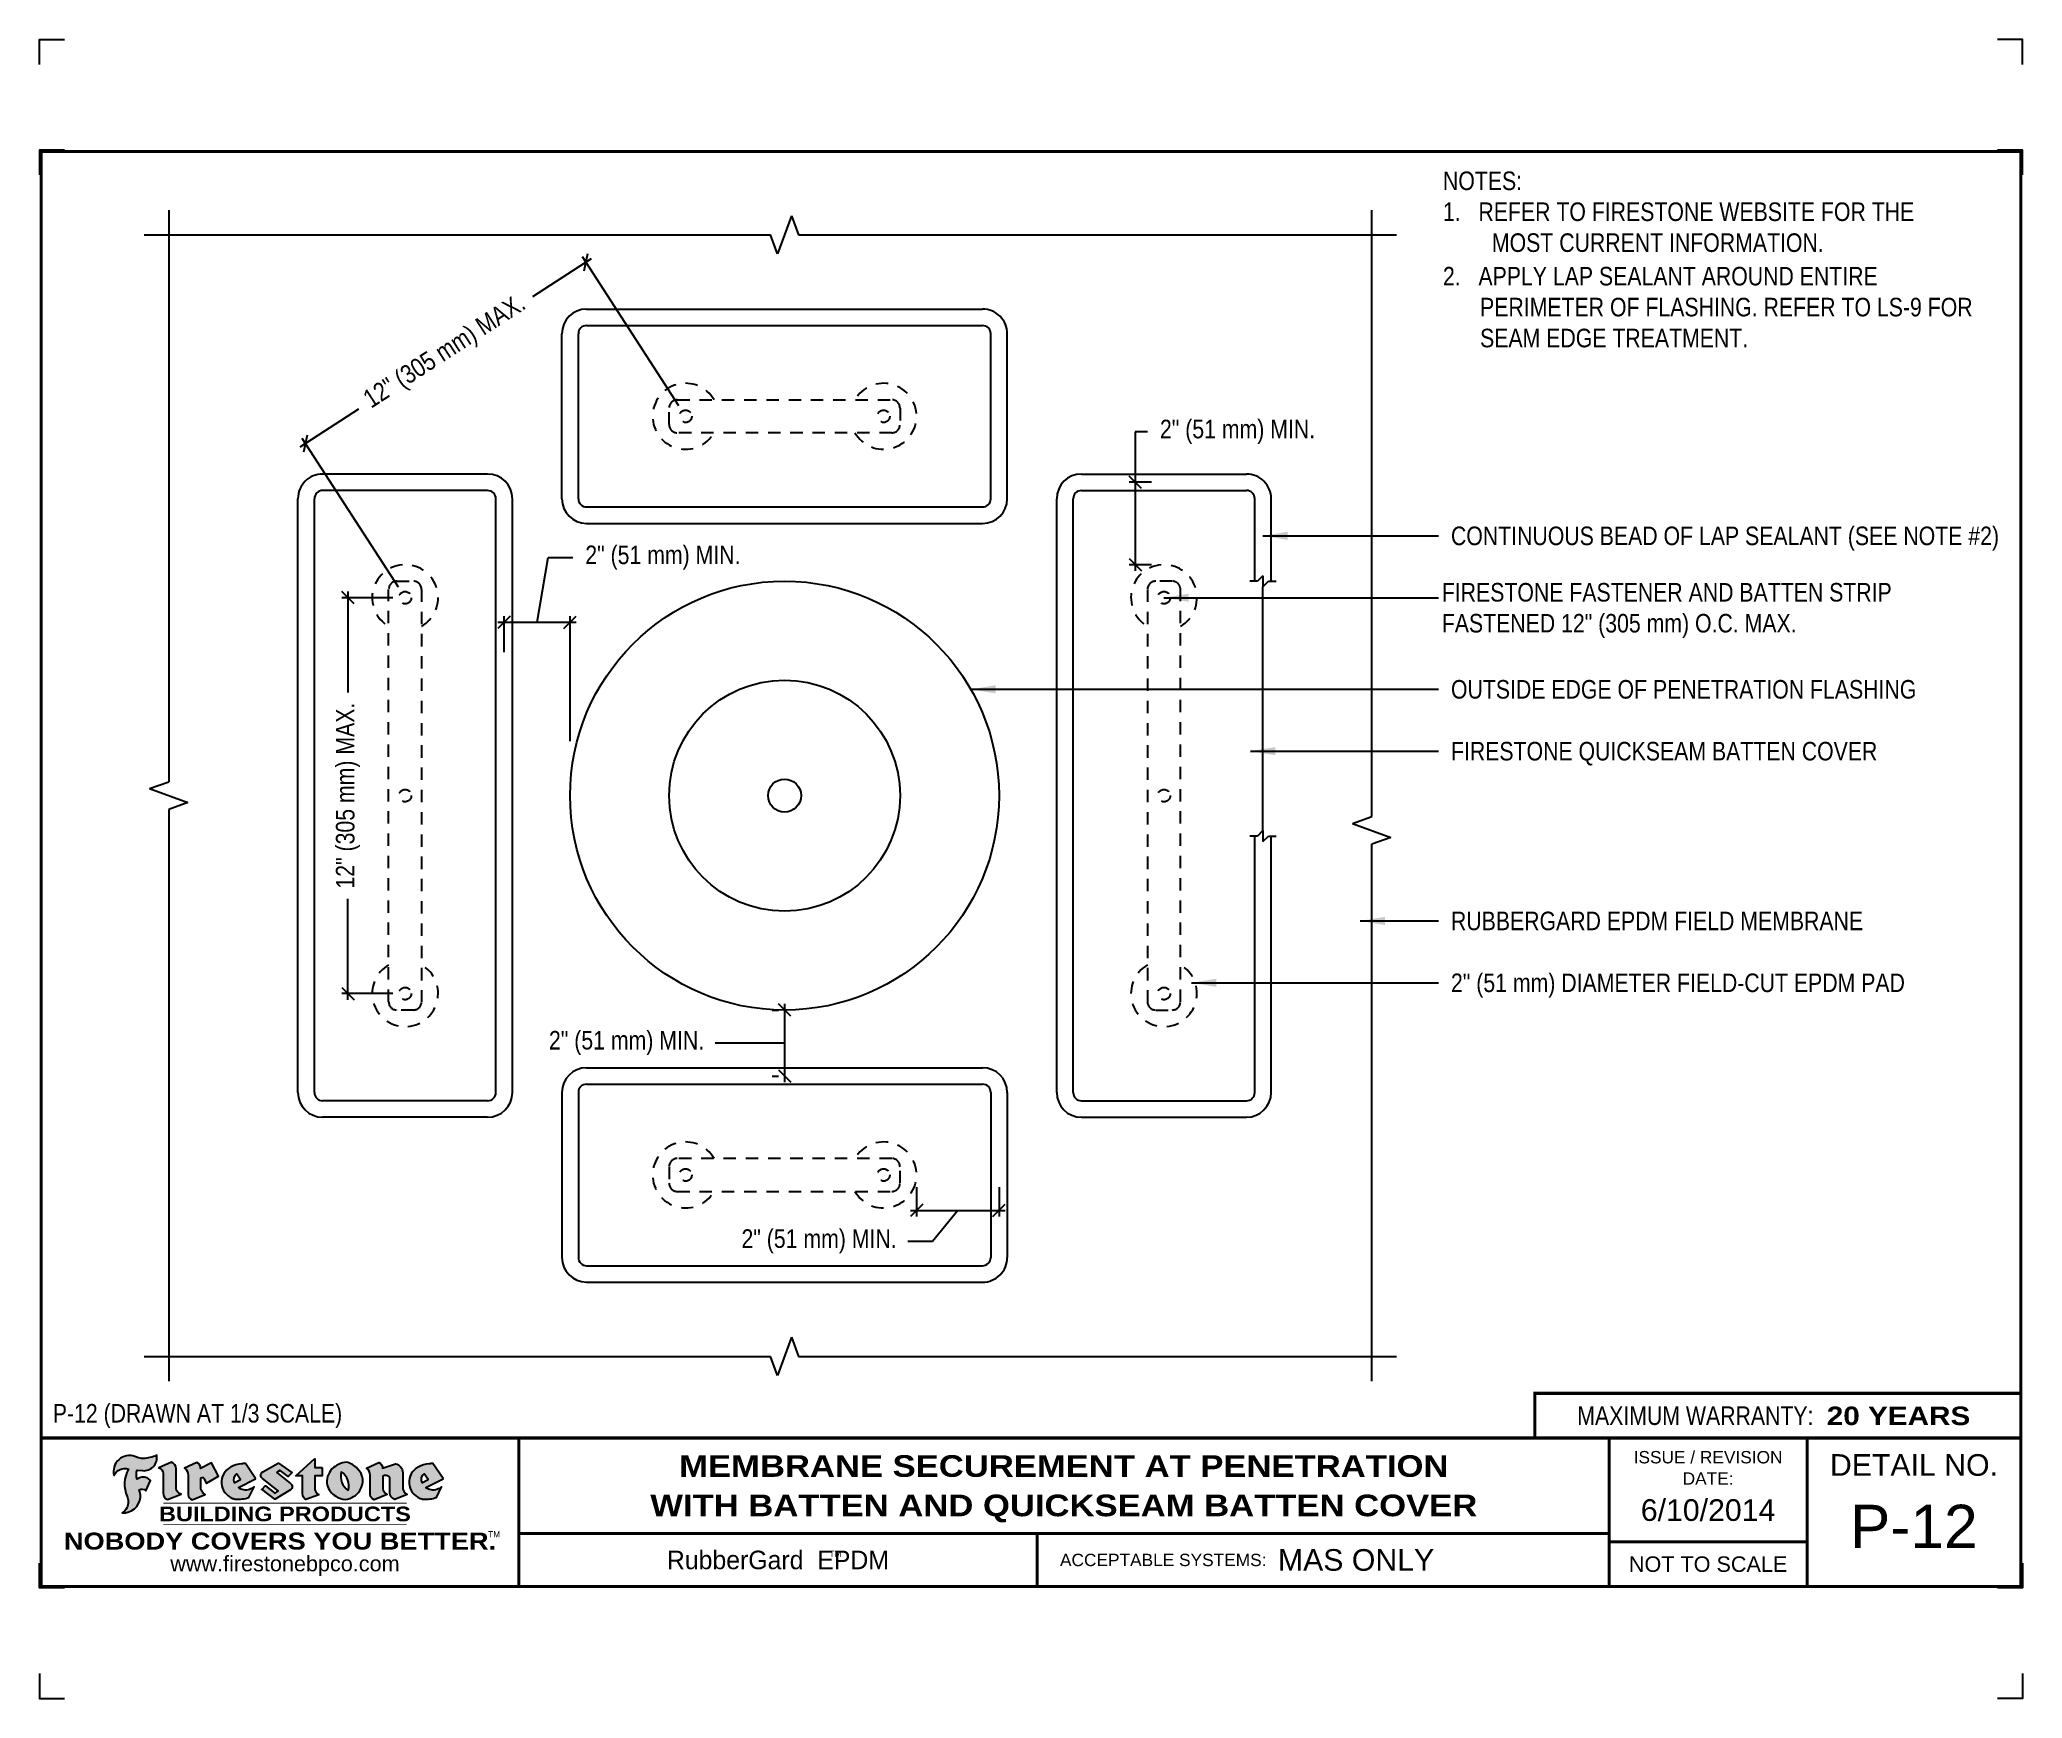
# Model space of a CAD drawing. Header units: inches. Extents: x 165.4 to 185.5, y -301 to -284.2.
import ezdxf
from ezdxf.enums import TextEntityAlignment as Align

# ---------------------------------------------------------------- set-up
doc = ezdxf.new("R2010")
doc.units = ezdxf.units.IN
doc.header["$MEASUREMENT"] = 0
doc.linetypes.add('HIDDEN2', pattern=[0.1875, 0.125, -0.0625])
doc.layers.get('0').update_dxf_attribs({"linetype": 'CONTINUOUS'})
doc.layers.get('DEFPOINTS').update_dxf_attribs({"linetype": 'CONTINUOUS'})
for name, color, linetype in [('FSBP-ACCESSORY-FIRESTONE', 7, 'CONTINUOUS'), ('FSBP-ANNO-NOTE', 7, 'CONTINUOUS'), ('FSBP-MEMBRANE', 7, 'CONTINUOUS'), ('FSBP-SEALANTS', 1, 'CONTINUOUS'), ('FSBP-TTLB', 7, 'CONTINUOUS'), ('FSBP-TTLB-BORDER', 7, 'CONTINUOUS'), ('FSBP-TTLB-TEXT', 7, 'CONTINUOUS')]:
    doc.layers.add(name, color=color, linetype=linetype)
doc.styles.add('FSBP_ARIAL', font='arial.ttf')
doc.styles.add('FSBP_ARIAL_BOLD', font='')
doc.styles.add('FSBP_ARIAL_NAR', font='ARIALN.TTF')
doc.styles.add('FSBP_BANKGOTHIC', font='bgothm.ttf')
doc.styles.get('FSBP_ARIAL_BOLD').set_extended_font_data('Arial Black')
doc.dimstyles.new('FSBP-DIM', dxfattribs={"dimtxt": 0.1875, "dimasz": 0.125, "dimexe": 0.0625, "dimexo": 0.125, "dimgap": 0.125, "dimtad": 0, "dimdec": 0, "dimzin": 1, "dimdsep": 46, "dimlunit": 4, "dimtxsty": 'FSBP_ARIAL_NAR', "dimblk": 'OBLIQUE', "dimcen": 0.09375, "dimdle": 0.0625, "dimclrd": 256, "dimclre": 256, "dimclrt": 256, "dimadec": 0, "dimazin": 0, "dimtfac": 1, "dimtdec": 0, "dimtmove": 1, "dimatfit": 3, "dimfxl": 1, "dimtolj": 1, "dimtzin": 0, "dimlwd": -1, "dimlwe": -1, "dimarcsym": 0})
doc.dimstyles.new('FSBP-LEADER', dxfattribs={"dimtxt": 0.1875, "dimasz": 0.25, "dimexe": 0.0625, "dimexo": 0.125, "dimgap": 0.125, "dimtad": 0, "dimtih": 1, "dimtoh": 1, "dimdec": 4, "dimzin": 0, "dimdsep": 46, "dimlunit": 4, "dimtxsty": 'FSBP_ARIAL_NAR', "dimcen": 0.09375, "dimclrd": 256, "dimclre": 256, "dimclrt": 256, "dimadec": 0, "dimazin": 0, "dimtfac": 1, "dimtdec": 4, "dimtofl": 0, "dimtmove": 0, "dimatfit": 3, "dimfxl": 1, "dimtolj": 1, "dimtzin": 0, "dimlwd": -1, "dimlwe": -1, "dimarcsym": 0})

msp = doc.modelspace()

# ---------------------------------------------------------------- texts
at = {"layer": 'DEFPOINTS', "style": 'FSBP_ARIAL_NAR'}
msp.add_text('P-12 (DRAWN AT 1/3 SCALE)', height=0.1875, dxfattribs=at).set_placement((165.5798584845297, -298.1186479427976), align=Align.MIDDLE_LEFT)
at = {"layer": 'FSBP-ANNO-NOTE', "style": 'FSBP_ARIAL_NAR'}
for s, p in [('CONTINUOUS BEAD OF LAP SEALANT (SEE NOTE #2)', (179.7056776782478, -289.2521483479585)), ('OUTSIDE EDGE OF PENETRATION FLASHING', (179.7056776782478, -290.8029295979585)), ('FIRESTONE QUICKSEAM BATTEN COVER', (179.7056776782478, -291.4279295979585)), ('RUBBERGARD EPDM FIELD MEMBRANE', (179.7056776782476, -293.1435145094491)), ('2" (51 mm) DIAMETER FIELD-CUT EPDM PAD', (179.7056776782476, -293.7685145094491))]:
    msp.add_text(s, height=0.1875, dxfattribs=at).set_placement(p, align=Align.MIDDLE_LEFT)
at = {"layer": 'FSBP-ANNO-NOTE', "char_height": 0.1875, "attachment_point": 1, "style": 'FSBP_ARIAL_NAR'}
for s, width, heights, insert in [('\\pi-0.375,l0.375,t0.1875,0.375;NOTES:\\P1.   REFER TO FIRESTONE WEBSITE FOR THE                MOST CURRENT INFORMATION.\\P{\\H0.083333x;\\P\\pt0.375;}2.   APPLY LAP SEALANT AROUND ENTIRE PERIMETER OF FLASHING. REFER TO LS-9 FOR SEAM EDGE TREATMENT.', 5.550018479294522, [2.298954856474667], (179.6247744590983, -285.5703743588565)), ('\\pt0.375;FIRESTONE FASTENER AND BATTEN STRIP FASTENED 12" (305 mm) O.C. MAX.', 4.568937324260332, [0.6283487030268606], (179.6130246496796, -289.7286036475416))]:
    msp.add_mtext_dynamic_manual_height_columns(s, width=width, gutter_width=23.08110225731588, heights=heights, dxfattribs=dict(at, insert=insert))

# ---------------------------------------------------------------- blocks, each defined once
blk = doc.blocks.new('TTLB-EPDM_2')
at = {"layer": 'FSBP-TTLB-TEXT'}
h = blk.add_hatch(color=1, dxfattribs=at)
edge = h.paths.add_edge_path()
edge.add_arc((1.037309769669573, -0.1982514792917306), 0.1319107607348553, 264.0410451462098, 370.3106169565175)
edge.add_arc((1.027551646585694, 0.1214293576525799), 0.3273056962876235, 270.05058356628535, 295.23459397187514, ccw=False)
edge.add_arc((1.022801957313345, -0.06680179986895154), 0.1391656561713503, 249.3281275763668, 272.0749124149863, ccw=False)
edge.add_line((0.9736743133014443, -0.1970076156048179), (0.9474927838574558, -0.1852745150568325))
edge.add_arc((0.8939498971398288, -0.3394262635682071), 0.1631857907024099, 70.84590087378872, 194.3325259843273)
edge.add_arc((0.8444260109029493, -0.4259936440910768), 0.1179914261095279, 70.96950098067128, 156.9641407594482, ccw=False)
edge.add_arc((1.153141409296894, -0.4684497516079468), 0.3110405457095052, 150.3231137483159, 203.2084295854517)
edge.add_arc((0.7562495500622943, -0.6412608153899899), 0.1218587156617311, 0.8849157075190988, 24.34668939894999, ccw=False)
edge.add_arc((0.7493781665697374, -0.6475258110744375), 0.1289731377238325, -58.36655102076742, 3.6216782311386737, ccw=False)
edge.add_arc((0.8256699029544474, -0.5792158350996106), 0.1783301886510354, 267.2205474105585, 354.1381621173521)
edge.add_arc((0.7903121048625305, -0.6011409294291745), 0.212787892960859, 0.9996158580669322, 21.00503380861244)
edge.add_arc((1.01880712263941, -0.5666691048185161), 0.05136395668415847, 40.82117713173261, 125.52727787225791, ccw=False)
edge.add_line((1.057676976260041, -0.5330924682126437), (1.102776947655911, -0.4308018311949837))
edge.add_arc((1.040858222524664, -0.4699705673995949), 0.07326744446031509, 32.31675181867256, 66.31481236598174)
edge.add_arc((1.032262518825329, -0.5063316993097662), 0.1102246948011782, 69.8179132332389, 125.254734720681)
edge.add_arc((1.127708877207287, -0.368959353531244), 0.1659710644737306, 164.1569669952081, 196.5811013160487, ccw=False)
edge.add_line((0.9680425188342383, -0.3236487780942383), (1.023615334387159, -0.3294494641845773))
h = blk.add_hatch(color=1, dxfattribs=at)
edge = h.paths.add_edge_path()
edge.add_line((1.275239419159561, -0.6223407783464694), (1.415345367376062, -0.5660418822574371))
edge.add_arc((1.421019305783958, -0.5090099247487757), 0.05731350411836949, 181.9717871001989, 264.31851000495806, ccw=False)
edge.add_line((1.363739737527226, -0.5109819325197265), (1.363412352251203, -0.3102363679013962))
edge.add_arc((1.294263659668751, -0.3103491388303989), 0.06914878453844908, 0.0934405599591014, 72.42834396969012)
edge.add_line((1.315139561173908, -0.2444268274366692), (1.186839444240604, -0.3024209471341379))
edge.add_arc((1.175246268095289, -0.3585110609420917), 0.05727567197445628, -0.017399788185912257, 78.322067691347, ccw=False)
edge.add_line((1.232521937428658, -0.3585284546236807), (1.232574268422297, -0.555126496687123))
edge.add_arc((1.305699496415486, -0.5558575689677219), 0.07312888236350451, 179.4272023230205, 245.3845503102953)
h = blk.add_hatch(color=1, dxfattribs=at)
edge = h.paths.add_edge_path()
edge.add_line((1.792026821926584, -0.3839679064720229), (1.722158956877934, -0.2518542302253621))
edge.add_arc((1.720119655279638, -0.2529327078887852), 0.002306916790721817, 27.87197133405656, 117.3766794470751)
edge.add_line((1.719058846382097, -0.250884159729182), (1.610638460368705, -0.3070279753467702))
edge.add_arc((1.547088841662962, -0.3061026658494403), 0.06355635479880145, 359.165808011073, 425.8793658831422)
edge.add_line((1.573061729235633, -0.2480956029480268), (1.446879247402876, -0.3051325108639702))
edge.add_arc((1.407812067100189, -0.370357133046621), 0.07602957263902092, -3.441403975725109, 59.07992244284969, ccw=False)
edge.add_line((1.483704536400296, -0.3749210150788969), (1.483704536400296, -0.5723838140635706))
edge.add_arc((1.54053746518044, -0.568254406115083), 0.05698275005415228, 184.1557352478595, 255.3066498366543)
edge.add_line((1.526084036778343, -0.6233736605654059), (1.657291340682093, -0.570650514527486))
edge.add_arc((1.688298576827198, -0.5021390388423987), 0.0752015358480571, 207.5160880841914, 245.649226723163, ccw=False)
edge.add_arc((1.721050197024907, -0.4914488168456328), 0.1093332836229113, 179.4823365255141, 204.5537900001094, ccw=False)
edge.add_line((1.611721375809452, -0.4904610114968335), (1.611721375809452, -0.4126404716788983))
edge.add_arc((1.628589765097195, -0.414159299036043), 0.01693662875851176, 28.356188110622725, 174.8549701683585, ccw=False)
edge.add_arc((1.627340435522395, -0.4197189881350504), 0.02111886817708033, 22.216893572439517, 40.10213956426492, ccw=False)
edge.add_line((1.646891420738257, -0.4117336534413738), (1.666638796144639, -0.4549750258192233))
edge.add_arc((1.668737246926742, -0.4540167099035481), 0.002306916790685496, 204.545128184284, 299.6323508190091)
edge.add_line((1.669877862091766, -0.4560219186518992), (1.791128135493295, -0.3870515928837648))
edge.add_line((1.791128135493295, -0.3870515928837648), (1.792026821926584, -0.3839679064720229))
h = blk.add_hatch(color=1, dxfattribs=at)
h.paths.add_polyline_path([(2.063388732080512, -0.2583237030618903, 0.02524281661523788), (2.025024361750752, -0.2610532129309178, 0.1213611957758757), (1.901773912052249, -0.3008158885520373, 0.6151668103976068), (1.93274136141747, -0.6099060679591872, 0.05306812109568645), (1.967936229862175, -0.617865745600497, 0.1150932231766138), (2.099126721549737, -0.5994933789882708), (2.151195569562105, -0.4944891916583316, -0.08755405562188731), (2.104230609512001, -0.5187113292177372, -0.265591761123442), (1.992692314386659, -0.5010701623316862), (2.165347897647223, -0.4141184325909109, 0.4518949533370738), (2.166222728871162, -0.4107679608846269)])
h.paths.add_polyline_path([(2.014217313945437, -0.4188965037300676), (1.951113654018855, -0.4515330109460507, -0.3720533890450154), (1.973177450672722, -0.3607130665457561)], flags=16)
h = blk.add_hatch(color=1, dxfattribs=at)
edge = h.paths.add_edge_path()
edge.add_arc((2.260407392426802, -0.3775796671688782), 0.04152450223225729, 123.20805433950699, 232.2027298779723, ccw=False)
edge.add_line((2.237665217914071, -0.3428366421988329), (2.393535971665983, -0.2540943745380986))
edge.add_arc((2.394677353533142, -0.2560991469722482), 0.002306916790741334, 55.64644466176611, 119.65426054492559, ccw=False)
edge.add_line((2.395979141996861, -0.2541946229174954), (2.531809646140459, -0.3470380726374032))
edge.add_arc((2.530468902927946, -0.3489153772789875), 0.002306916790700397, -42.731101238422525, 54.4661353739603, ccw=False)
edge.add_line((2.532163440279987, -0.3504807552658491), (2.498457913851155, -0.3869673252714421))
edge.add_arc((2.496763376499139, -0.3854019472845934), 0.002306916790672934, 233.7527076894875, 317.26889876138785, ccw=False)
edge.add_line((2.495399362263356, -0.38726241234572), (2.413849913492982, -0.3274738082119626))
edge.add_arc((2.412485899257181, -0.3293342732731342), 0.002306916790720064, 53.75270768979358, 124.4135619297835)
edge.add_line((2.41118211687575, -0.3274311136421062), (2.382933981293377, -0.346782838468144))
edge.add_arc((2.38423776367478, -0.3486859980991606), 0.002306916790694898, 124.4135619293799, 231.8459020253626)
edge.add_line((2.382812599816248, -0.3505000469010184), (2.519899969301207, -0.4581994452042721))
edge.add_arc((2.494247019847682, -0.4908523236374461), 0.04152450223225742, -55.21225898295222, 51.84590202520428, ccw=False)
edge.add_line((2.517938320565804, -0.5249552055672808), (2.364434947484597, -0.6179520922513717))
edge.add_arc((2.36323960192349, -0.6159790200102006), 0.002306916790726996, 233.2955624372927, 301.20872157023314, ccw=False)
edge.add_line((2.361860787187538, -0.6178285429225383), (2.231266621301074, -0.5204709167214361))
edge.add_arc((2.232647938930649, -0.5186232623475259), 0.002306916790697672, 135.5134179846393, 233.21798691998708, ccw=False)
edge.add_line((2.231002150870836, -0.5170067083764565), (2.262839375599356, -0.4845937328397696))
edge.add_arc((2.264485163659225, -0.4862102868108537), 0.002306916790748497, 53.0352839999411, 135.513417985369, ccw=False)
edge.add_line((2.265872365996302, -0.4843670465239001), (2.361834678328762, -0.5565872257804898))
edge.add_arc((2.363221880665761, -0.5547439854936304), 0.002306916790627066, 233.0352840000685, 302.2362632414394)
edge.add_line((2.36445241715569, -0.5566953042850713), (2.39428499383348, -0.5378823484768844))
edge.add_arc((2.393054457343549, -0.5359310296853765), 0.002306916790685166, 302.2362632406177, 412.2027298768422)
edge.add_line((2.394468296066179, -0.5341081404551886), (2.234958295420142, -0.4103916733127022))
h = blk.add_hatch(color=1, dxfattribs=at)
edge = h.paths.add_edge_path()
edge.add_line((2.763460561272041, -0.2072496393923444), (2.763460561272041, -0.2969520779963801))
edge.add_arc((2.765767478062699, -0.2969520779963943), 0.00230691679065842, 179.9999999996471, 269.9999999996471)
edge.add_line((2.765767478062685, -0.2992589947870528), (2.835417693520355, -0.2992589947870528))
edge.add_arc((2.835417693520355, -0.3015659115777538), 0.002306916790701052, 0, 90, ccw=False)
edge.add_line((2.837724610311056, -0.3015659115777538), (2.837724610311056, -0.3790761307453892))
edge.add_arc((2.83541769352037, -0.3790761307453749), 0.002306916790686842, 269.99999999964706, 359.99999999964706, ccw=False)
edge.add_line((2.835417693520355, -0.3813830475360618), (2.765767478062685, -0.3813830475360618))
edge.add_arc((2.765767478062699, -0.3836899643267202), 0.00230691679065842, 90.00000000035294, 180.0000000003529)
edge.add_line((2.763460561272041, -0.3836899643267344), (2.763460561272041, -0.5033995910642801))
edge.add_arc((2.836735953378943, -0.5071368822038516), 0.07337063740681413, 177.0802527808789, 245.3249543133826)
edge.add_line((2.806105814540615, -0.5738080530967267), (2.674529557384915, -0.6226036013049594))
edge.add_arc((2.708610405062069, -0.564298408791804), 0.06753517344606039, 177.0345319916277, 239.6926428024901, ccw=False)
edge.add_line((2.641165668230087, -0.560804539009709), (2.641165668230087, -0.3836899643267344))
edge.add_arc((2.638858751439429, -0.3836899643267202), 0.00230691679065842, 359.9999999996471, 449.999999999647)
edge.add_line((2.638858751439443, -0.3813830475360618), (2.572857950769389, -0.3813830475360618))
edge.add_line((2.572857950769389, -0.3813830475360618), (2.763460561272041, -0.2072496393923444))
h = blk.add_hatch(color=1, dxfattribs=at)
edge = h.paths.add_edge_path(flags=16)
edge.add_arc((2.940363509127394, -0.4847985213681437), 0.1684614578629418, 344.5558804047865, 417.0140046669545)
edge.add_arc((3.194458079644619, -0.3883534532477785), 0.1684614578629414, 164.5558804047864, 237.0140046669546)
edge = h.paths.add_edge_path()
edge.add_arc((3.069375116502199, -0.4399344555144872), 0.1828726885096673, 136.0914512150047, 191.213418978326)
edge.add_arc((3.064939550433406, -0.4318234379590333), 0.1803148804748503, 194.0167254156723, 240.6663730831859)
edge.add_arc((3.098047041778981, -0.3845058757092554), 0.2378525180183701, 239.2975390661776, 264.2889872773176)
edge.add_arc((3.04884478212623, -0.4190232383793012), 0.203760689247156, 277.1986764832036, 326.503572961274)
edge.add_arc((3.077739326803546, -0.4341046616465112), 0.171374865791709, 325.3768876809902, 406.3828327799087)
edge.add_arc((3.011839488065919, -0.4896144380417797), 0.2571945645850002, 44.28462553519766, 73.82901434867304)
edge.add_arc((3.117152499586992, -0.4983433120546693), 0.2579560664039132, 97.50292863483666, 134.1039137579027)
h = blk.add_hatch(color=1, dxfattribs=at)
edge = h.paths.add_edge_path()
edge.add_line((3.322690228557462, -0.5721896537377091), (3.322690228557462, -0.3749210150788969))
edge.add_arc((3.246797759257384, -0.3703571330465745), 0.076029572638996, 356.5585960242387, 419.0799224428129)
edge.add_line((3.285864939560099, -0.3051325108639702), (3.412047421392799, -0.2480956029480268))
edge.add_arc((3.386074533820159, -0.3061026658494941), 0.06355635479883807, 0.3962622833877276, 65.87936588318718, ccw=False)
edge.add_line((3.449629368605429, -0.3056631084210863), (3.580526418688805, -0.2593848434574539))
edge.add_arc((3.555744121700958, -0.3530904070730321), 0.09692726601172152, 2.366977007666776, 75.18615851992018, ccw=False)
edge.add_line((3.652588689330287, -0.3490873311063041), (3.652588689330287, -0.4883770011386872))
edge.add_arc((3.761877549389556, -0.4914934052703811), 0.1093332836229047, 178.3666365323574, 204.5537900000422)
edge.add_arc((3.729125929191727, -0.5021836272670953), 0.07520153584796169, 207.5160880841711, 245.2240541443093)
edge.add_line((3.697611150971852, -0.5704631245385627), (3.572585913552643, -0.6207021253773775))
edge.add_arc((3.59534718600759, -0.5526356419907701), 0.07177131519198746, 180.3328587115751, 251.51018566665869, ccw=False)
edge.add_line((3.523577081955409, -0.5530525936986663), (3.523577081955409, -0.4153032515383615))
edge.add_arc((3.486319529276879, -0.4148773504126441), 0.0372599868942854, 359.3450650296066, 449.0500281941028)
edge.add_arc((3.482769874121713, -0.4419622099033496), 0.06447454900600783, 86.29402372314017, 119.8211331593848)
edge.add_line((3.450707067966732, -0.3860252459975726), (3.450707067966732, -0.4904610114968335))
edge.add_arc((3.560035889182251, -0.491448816845647), 0.1093332836229751, 179.4823365255069, 204.5537900001023)
edge.add_arc((3.527284268984408, -0.5021390388424952), 0.07520153584796385, 207.5160880841699, 245.6492267231416)
edge.add_line((3.496277032839316, -0.570650514527486), (3.365069728935509, -0.6233736605654059))
edge.add_arc((3.37950248606194, -0.5682868177318081), 0.05694615642555727, 183.9298782390169, 255.318496325343, ccw=False)
h = blk.add_hatch(color=1, dxfattribs=at)
h.paths.add_polyline_path([(3.957695472291277, -0.2583237030618903, 0.02524281661523822), (3.919331101961575, -0.2610532129309178, 0.1085638477195505), (3.807890832595604, -0.2939221658134414, 0.6425897848490651), (3.827048101628293, -0.6099060679591872, 0.05306812109569052), (3.862242970072884, -0.617865745600497, 0.1150932231766133), (3.993433461760503, -0.5994933789882708), (4.045502309772871, -0.4944891916583316, -0.08755405562189084), (3.998537349722767, -0.5187113292177372, -0.2655917611234366), (3.886999054597368, -0.5010701623316862), (4.059654637857989, -0.4141184325909109, 0.4518949533370731), (4.060529469081928, -0.4107679608846269)])
h.paths.add_polyline_path([(3.90852405415626, -0.4188965037300676), (3.845420394229677, -0.4515330109460507, -0.3720533890450147), (3.867484190883488, -0.3607130665457561)], flags=16)
at = {"layer": 'DEFPOINTS', "linetype": 'Continuous', "ltscale": 1.75}
for points in [[(-0.015625, 13.88083333333333), (-0.015625, 14.13083333333333), (0.234375, 14.13083333333333)], [(20.01562500000003, 13.88083333333333), (20.01562500000003, 14.13083333333333), (19.76562500000003, 14.13083333333333)], [(-0.015625, -2.380833333333342), (-0.015625, -2.630833333333342), (0.234375, -2.630833333333342)], [(20.01562500000003, -2.380833333333342), (20.01562500000003, -2.630833333333342), (19.76562500000003, -2.630833333333342)]]:
    blk.add_lwpolyline(points, dxfattribs=at)
at = {"layer": 'DEFPOINTS', "color": 1}
for points in [[(0.234375, 13.015625), (-0.015625, 13.015625), (-0.015625, 12.765625)], [(20.015625, 12.765625), (20.015625, 13.015625), (19.765625, 13.015625)], [(0.234375, -1.515625), (-0.015625, -1.515625), (-0.015625, -1.265625)], [(20.015625, -1.265625), (20.015625, -1.515625), (19.765625, -1.515625)]]:
    blk.add_lwpolyline(points, dxfattribs=at)
at = {"layer": 'FSBP-TTLB', "const_width": 0.03125}
blk.add_lwpolyline([(15.09028770518938, 0), (20, 0), (20, 0.4512598240669945), (15.09028770518938, 0.4512598240669945)], close=True, dxfattribs=at)
for points in [[(0, 0), (0, -1.5), (20, -1.5), (20, 0), (0, 0)], [(4.825208527206769, 0), (4.825208527206769, -0.9643749050531198)], [(15.84028770518938, 0), (15.84028770518938, -0.9643749050531198)], [(17.84110496735593, 0), (17.84110496735593, -1.5)], [(20, 0), (20, -1.5)], [(4.825208527206769, -0.9643749050531198), (15.84028770518938, -0.9643749050531198)], [(4.825208527206769, -0.9643749050531198), (4.825208527206769, -1.5)], [(15.84028770518938, -0.9643749050531198), (15.84028770518938, -1.5)], [(15.84028770518938, -1.048740175933006), (17.84110496735593, -1.048740175933006)]]:
    blk.add_lwpolyline(points, dxfattribs=at)
at = {"layer": 'FSBP-TTLB-BORDER', "const_width": 0.03125}
blk.add_lwpolyline([(20, 0), (20, 13), (0, 13), (0, 0)], dxfattribs=at)
at = {"layer": 'FSBP-TTLB-TEXT', "color": 1}
blk.add_line((0.7358432058323388, -0.379822754145593), (0.7358432058323388, -0.379822754145593), dxfattribs=at)
for points in [[(1.023615323725323, -0.3294494630716969, 0.5000510906601082), (1.167090420776901, -0.1746414942047778, -0.1103304102359608), (1.027840608309816, -0.2058762110801382, -0.09957876667165425), (0.9736743133014443, -0.1970076156048179), (0.9474927838574558, -0.1852745150568325, 0.5978159689075124), (0.7358432058323388, -0.379822754145593, -0.3938834584182213), (0.8828996422548698, -0.3144510229727047, 0.2349406564350952), (0.86727108227484, -0.5910237178633082, -0.1027304183841549), (0.8780937320133262, -0.6393788197974146, -0.2772692352614086), (0.8170223912655956, -0.7573362346216896, 0.3985429150902959), (1.003067614090241, -0.5974286950643517, 0.0875124847930418), (0.9889600163401155, -0.5248671157293501, -0.3874031597924062), (1.057676976260041, -0.5330924682126437), (1.102776947655911, -0.4308018311949837, 0.1494423498871741), (1.07029056398062, -0.4028746979725923, 0.2467195073738216), (0.9686394281704906, -0.4163228904100862, -0.1424285161541127), (0.9680425188342383, -0.3236487780942383), (1.023615334387159, -0.3294494641845773)], [(2.166222728871162, -0.4107679608846269), (2.063388732080512, -0.2583237030618903, 0.02524281661523788), (2.025024361750752, -0.2610532129309178, 0.1085638477195265), (1.913584092384895, -0.2939221658134414, 0.6425897848491228), (1.93274136141747, -0.6099060679591872, 0.05306812109568648), (1.967936229862175, -0.617865745600497, 0.1150932231766137), (2.099126721549737, -0.5994933789882708), (2.151195569562105, -0.4944891916583316, -0.0875540556218873), (2.104230609512001, -0.5187113292177372, -0.2655917611234418), (1.992692314386659, -0.5010701623316862), (2.165347897647223, -0.4141184325909109)], [(2.763460561272041, -0.2072496393923444), (2.763460561272041, -0.2969520779963801, 0.4142135623730958), (2.765767478062685, -0.2992589947870528), (2.835417693520355, -0.2992589947870528, -0.414213562373095), (2.837724610311056, -0.3015659115777538), (2.837724610311056, -0.3790761307453892, -0.4142135623730938), (2.835417693520355, -0.3813830475360618), (2.765767478062685, -0.3813830475360618, 0.4142135623730958), (2.763460561272041, -0.3836899643267344), (2.763460561272041, -0.5033995910642801, 0.3068985753588853), (2.806105814540615, -0.5738080530967267), (2.674529557384915, -0.6226036013049594, -0.2804194150632976), (2.641165668230087, -0.560804539009709), (2.641165668230087, -0.3836899643267344, 0.414213562373095), (2.638858751439443, -0.3813830475360618), (2.572857950769389, -0.3813830475360618), (2.763460561272041, -0.2072496393923444)], [(4.060529469081928, -0.4107679608846269), (3.957695472291277, -0.2583237030618903, 0.02524281661523788), (3.919331101961575, -0.2610532129309178, 0.1085638477195265), (3.807890832595604, -0.2939221658134414, 0.6425897848491228), (3.827048101628293, -0.6099060679591872, 0.05306812109568648), (3.862242970072884, -0.617865745600497, 0.1150932231766137), (3.993433461760503, -0.5994933789882708), (4.045502309772871, -0.4944891916583316, -0.0875540556218873), (3.998537349722767, -0.5187113292177372, -0.2655917611234418), (3.886999054597368, -0.5010701623316862), (4.059654637857989, -0.4141184325909109)], [(4.059654637857989, -0.4141184325909109, 0.4518949533370731), (4.060529469081928, -0.4107679608846269, 0.4518949533370731)]]:
    blk.add_lwpolyline(points, format="xyb", dxfattribs=at)
for points in [[(1.275239419159561, -0.6223407783464694), (1.415345367376062, -0.5660418822574371, -0.3756100036733062), (1.363739737527226, -0.5109819325197265), (1.363412352251203, -0.3102363679013962, 0.3265360292958048), (1.315139561173908, -0.2444268274366692), (1.186839444240604, -0.3024209471341379, -0.3557863980845349), (1.232521937428658, -0.3585284546236807), (1.232574268422297, -0.555126496687123, 0.2960110723418457)], [(1.792026821926584, -0.3839679064720229), (1.722158956877934, -0.2518542302253621, 0.4116839150163434), (1.719058846382097, -0.250884159729182), (1.610638460368705, -0.3070279753467702, 0.2996033003794034), (1.573061729235633, -0.2480956029480268), (1.446879247402876, -0.3051325108639702, -0.2797757560995365), (1.483704536400296, -0.3749210150788969), (1.483704536400296, -0.5723838140635706, 0.320828638474519), (1.526084036778343, -0.6233736605654059), (1.657291340682093, -0.570650514527486, -0.1679398621276611), (1.621603752698661, -0.5368819723450571, -0.1098333365370753), (1.611721375809452, -0.4904610114968335), (1.611721375809452, -0.4126404716788983, -0.743334502655012), (1.64349420176768, -0.4061152228778298, -0.07819791644735608), (1.646891420738257, -0.4117336534413738), (1.666638796144639, -0.4549750258192233, 0.4404648714563479), (1.669877862091766, -0.4560219186518992), (1.791128135493295, -0.3870515928837648)], [(1.951113654018855, -0.4515330109460507), (2.014217313945437, -0.4188965037300676), (1.973177450672722, -0.3607130665457561, 0.3720533890450154)], [(2.234958295420142, -0.4103916733127022, -0.5150044486718882), (2.237665217914071, -0.3428366421988329), (2.393535971665983, -0.2540943745380986, -0.2867822934100265), (2.395979141996861, -0.2541946229174954), (2.531809646140459, -0.3470380726374032, -0.4515027974650387), (2.532163440279987, -0.3504807552658491), (2.498457913851155, -0.3869673252714421, -0.3814439164929681), (2.495399362263356, -0.38726241234572), (2.413849913492982, -0.3274738082119626, 0.3184718635035665), (2.41118211687575, -0.3274311136421062), (2.382933981293377, -0.346782838468144, 0.5064094529656681), (2.382812599816248, -0.3505000469010184), (2.519899969301207, -0.4581994452042721, -0.5043597839115849), (2.517938320565804, -0.5249552055672808), (2.364434947484597, -0.6179520922513717, -0.3053163970316367), (2.361860787187538, -0.6178285429225383), (2.231266621301074, -0.5204709167214361, -0.4541703869768119), (2.231002150870836, -0.5170067083764565), (2.262839375599356, -0.4845937328397696, -0.3762644290664977), (2.265872365996302, -0.4843670465239001), (2.361834678328762, -0.5565872257804898, 0.3114700032088108), (2.36445241715569, -0.5566953042850713), (2.39428499383348, -0.5378823484768844, 0.520381097387146), (2.394468296066179, -0.5341081404551886)], [(2.937624918725987, -0.3131105398334029, 0.2452625673097023), (2.889993533867141, -0.4754966266250307, 0.2064059665179019), (2.976604338974084, -0.5890186876871866, 0.1094800500670344), (3.074378098474654, -0.6211778035979165, 0.2185147641853038), (3.218764944843201, -0.5314757029352819, 0.3689489483072479), (3.195959963110113, -0.3100352223135445, 0.1296305888694145), (3.0834694040758, -0.242595816912754, 0.1610736375384317)], [(3.10274193015772, -0.5296595419651595, 0.3271311138286319), (3.032079658614293, -0.3434924326507627, 0.3271311138286322)], [(3.322690228557462, -0.5721896537377091), (3.322690228557462, -0.3749210150788969, 0.2797757560995341), (3.285864939560099, -0.3051325108639702), (3.412047421392799, -0.2480956029480268, -0.2937618496109166), (3.449629368605429, -0.3056631084210863), (3.580526418688805, -0.2593848434574539, -0.3288760160581939), (3.652588689330287, -0.3490873311063041), (3.652588689330287, -0.4883770011386872, 0.114762897203527), (3.662431105063263, -0.536926560769686, 0.166032965990522), (3.697611150971852, -0.5704631245385627), (3.572585913552643, -0.6207021253773775, -0.3209557512194564), (3.523577081955409, -0.5530525936986663), (3.523577081955409, -0.4153032515383615, 0.4127061514896111), (3.48693727661589, -0.3776224848030694, 0.1473421876160361), (3.450707067966732, -0.3860252459975726), (3.450707067966732, -0.4904610114968335, 0.1098333365370753), (3.460589444855941, -0.5368819723450855, 0.1679398621276611), (3.496277032839316, -0.570650514527486), (3.365069728935509, -0.6233736605654059, -0.3219729545308964), (3.322690228557462, -0.5721896537377091, 29.1476284739)], [(3.845420394229677, -0.4515330109460507), (3.90852405415626, -0.4188965037300676), (3.867484190883488, -0.3607130665457561, 0.3720533890450154)]]:
    blk.add_lwpolyline(points, format="xyb", close=True, dxfattribs=at)
at = {"layer": 'FSBP-TTLB-TEXT'}
for points, const_width in [([(1.233926579809207, -0.6584455781731435), (3.691229482685259, -0.6584455781731577)], 0.0078125), ([(1.233926579809207, -0.8761560960495984), (3.691229482685259, -0.8761560960495842)], 0.0078125), ([(10.06152282927678, -0.9643749050531198), (10.06152282927678, -1.5)], 0.03125)]:
    blk.add_lwpolyline(points, dxfattribs=dict(at, const_width=const_width))
at = {"layer": 'FSBP-TTLB-TEXT', "color": 1}
for centre, start, end in [((1.789987520328282, -0.3850463841354355), 299.6323508193319, 27.87197133380463), ((2.164310260790558, -0.412058050385383), 296.7304547840455, 34.00233684987403)]:
    blk.add_arc(centre, 0.00230691679068068, start, end, dxfattribs=at)
at = {"layer": 'FSBP-TTLB-TEXT', "style": 'FSBP_ARIAL_NAR'}
blk.add_text('MAXIMUM WARRANTY:', height=0.1875, dxfattribs=at).set_placement((17.90516569312837, 0.2256299120335257), align=Align.MIDDLE_RIGHT)
at = {"layer": 'FSBP-TTLB-TEXT'}
for s, height, style, p in [('ISSUE / REVISION', 0.125, 'FSBP_ARIAL', (16.84069633627263, -0.1938496373466023)), ('DETAIL NO.', 0.21875, 'FSBP_ARIAL', (18.92055248367797, -0.2724398367368792)), ('DATE:', 0.125, 'FSBP_ARIAL', (16.84069633627263, -0.409973105348854)), ('www.firestonebpco.com', 0.15625, 'FSBP_ARIAL', (2.462578031247233, -1.268657306740124)), ('RubberGard  EPDM', 0.1875, 'FSBP_BANKGOTHIC', (7.443365678241776, -1.23218745252656)), ('TM', 0.0625, 'FSBP_BANKGOTHIC', (8.023397742165457, -1.169706269210366)), ('NOT TO SCALE', 0.15625, 'FSBP_ARIAL', (16.84069633627263, -1.274370087966503))]:
    blk.add_text(s, height=height, dxfattribs=dict(at, style=style)).set_placement(p, align=Align.MIDDLE_CENTER)
at = {"layer": 'FSBP-TTLB-TEXT', "lineweight": 18, "style": 'FSBP_ARIAL_BOLD'}
blk.add_text('BUILDING PRODUCTS', height=0.1484375, dxfattribs=at).set_placement((2.462578031247233, -0.7673008371113639), align=Align.MIDDLE_CENTER)
at = {"layer": 'FSBP-TTLB-TEXT', "color": 1}
for s, height, style, p in [('NOBODY COVERS YOU BETTER.', 0.171875, 'FSBP_ARIAL_BOLD', (2.412604263603384, -1.041650450587369)), ('TM', 0.0625, 'FSBP_BANKGOTHIC', (4.576671173373001, -0.9725745042934193))]:
    blk.add_text(s, height=height, dxfattribs=dict(at, style=style)).set_placement(p, align=Align.MIDDLE_CENTER)
at = {"layer": 'FSBP-TTLB-TEXT', "style": 'FSBP_ARIAL'}
blk.add_text('ACCEPTABLE SYSTEMS:', height=0.125, dxfattribs=at).set_placement((10.29281281591562, -1.23218745252656), align=Align.MIDDLE_LEFT)
at = {"layer": 'FSBP-TTLB-TEXT'}
for tag, height, style, p in [('MAXIMUM_WARRANTY', 0.1875, 'FSBP_ARIAL_BOLD', (18.03987100774941, 0.2240244307510579)), ('ACCPT_SYSTEMS', 0.21875, 'FSBP_ARIAL', (12.49438170418193, -1.23218745252656))]:
    blk.add_attdef(tag, text='', height=height, dxfattribs=dict(at, style=style)).set_placement(p, align=Align.MIDDLE_LEFT)
for tag, height, style, p in [('DETAIL_DESCP_LINE_1', 0.21875, 'FSBP_ARIAL_BOLD', (10.33118450231211, -0.2831249841755152)), ('DETAIL_DESCP_LINE_2', 0.21875, 'FSBP_ARIAL_BOLD', (10.33118450231211, -0.6812499208775904)), ('ISSUE_REV_DATE', 0.21875, 'FSBP_ARIAL', (16.84069633627263, -0.7282559425942452)), ('DETAIL_NUMBER', 0.4375, 'FSBP_ARIAL', (18.91941590748775, -0.8931630692489421))]:
    blk.add_attdef(tag, text='', height=height, dxfattribs=dict(at, style=style)).set_placement(p, align=Align.MIDDLE_CENTER)
blk = doc.blocks.new('_OBLIQUE')
at = {"color": 0, "linetype": 'ByBlock'}
blk.add_line((-0.5, -0.5), (0.5, 0.5), dxfattribs=at)
blk = doc.blocks.new('*D4')
at = {"layer": 'DEFPOINTS', "color": 0, "transparency": 16777216}
for p in [(172.9727943996963, -294.043815014625), (172.9727943996963, -294.7104816812918), (172.9727943996963, -294.7104816812918)]:
    blk.add_point(p, dxfattribs=at)
at = {"layer": 'FSBP-ANNO-NOTE', "transparency": 16777216}
for p, q in [((172.8477943996963, -294.043815014625), (172.9102943996963, -294.043815014625)), ((172.9727943996963, -293.981315014625), (172.9727943996963, -294.7729816812918)), ((172.5234375000007, -294.3771483479584), (172.2734375000007, -294.3771483479584)), ((172.9727943996963, -294.3771483479584), (172.5234375000007, -294.3771483479584)), ((172.8477943996963, -294.7104816812918), (172.9102943996963, -294.7104816812918))]:
    blk.add_line(p, q, dxfattribs=at)
at = {"layer": 'FSBP-ANNO-NOTE', "transparency": 16777216, "xscale": 0.125, "yscale": 0.125, "zscale": 0.125}
for p, rotation in [((172.9727943996963, -294.043815014625), 90), ((172.9727943996963, -294.7104816812918), 270)]:
    blk.add_blockref('_OBLIQUE', p, dxfattribs=dict(at, rotation=rotation))
at = {"layer": 'FSBP-ANNO-NOTE', "transparency": 16777216, "insert": (171.3766307128247, -294.3771483479584), "char_height": 0.1875, "attachment_point": 5, "style": 'FSBP_ARIAL_NAR'}
blk.add_mtext('\\A1;2" (51 mm) MIN.', dxfattribs=at)
blk = doc.blocks.new('*D3')
at = {"layer": 'DEFPOINTS', "color": 0, "transparency": 16777216}
for p in [(174.3061277330295, -295.7104816812918), (175.139461066363, -295.7104816812918), (175.139461066363, -296.0691487660736)]:
    blk.add_point(p, dxfattribs=at)
at = {"layer": 'FSBP-ANNO-NOTE', "transparency": 16777216}
for p, q in [((174.3061277330295, -295.8354816812918), (174.3061277330295, -296.1316487660736)), ((175.139461066363, -295.8354816812918), (175.139461066363, -296.1316487660736)), ((174.2436277330295, -296.0691487660736), (175.201961066363, -296.0691487660736)), ((174.7227943996962, -296.0691487660736), (174.4685085730894, -296.3818003208721)), ((174.4685085730894, -296.3818003208721), (174.2185085730894, -296.3818003208721))]:
    blk.add_line(p, q, dxfattribs=at)
at = {"layer": 'FSBP-ANNO-NOTE', "transparency": 16777216, "xscale": 0.125, "yscale": 0.125, "zscale": 0.125, "rotation": 180}
blk.add_blockref('_OBLIQUE', (174.3061277330295, -296.0691487660736), dxfattribs=at)
at = {"layer": 'FSBP-ANNO-NOTE', "transparency": 16777216, "xscale": 0.125, "yscale": 0.125, "zscale": 0.125}
blk.add_blockref('_OBLIQUE', (175.139461066363, -296.0691487660736), dxfattribs=at)
at = {"layer": 'FSBP-ANNO-NOTE', "transparency": 16777216, "insert": (173.3217017859134, -296.3818003208721), "char_height": 0.1875, "attachment_point": 5, "style": 'FSBP_ARIAL_NAR'}
blk.add_mtext('\\A1;2" (51 mm) MIN.', dxfattribs=at)
blk = doc.blocks.new('*D8')
at = {"layer": 'DEFPOINTS', "color": 0, "transparency": 16777216}
for p in [(168.5620836696078, -289.8771483479585), (169.1394610663631, -289.8771483479585), (169.1394610663631, -293.8771483479585)]:
    blk.add_point(p, dxfattribs=at)
at = {"layer": 'FSBP-ANNO-NOTE', "transparency": 16777216}
for p, q in [((168.5620836696078, -289.8146483479585), (168.5620836696078, -290.833513457099)), ((169.0144610663631, -289.8771483479585), (168.4995836696078, -289.8771483479585)), ((168.5620836696078, -293.9396483479585), (168.5620836696078, -292.920783238818)), ((169.0144610663631, -293.8771483479585), (168.4995836696078, -293.8771483479585))]:
    blk.add_line(p, q, dxfattribs=at)
at = {"layer": 'FSBP-ANNO-NOTE', "transparency": 16777216, "xscale": 0.125, "yscale": 0.125, "zscale": 0.125}
for p, rotation in [((168.5620836696078, -289.8771483479585), 90), ((168.5620836696078, -293.8771483479585), 270)]:
    blk.add_blockref('_OBLIQUE', p, dxfattribs=dict(at, rotation=rotation))
at = {"layer": 'FSBP-ANNO-NOTE', "transparency": 16777216, "insert": (168.5620836696078, -291.8771483479584), "char_height": 0.1875, "attachment_point": 5, "rotation": 90, "style": 'FSBP_ARIAL_NAR'}
blk.add_mtext('\\A1;12" (305 mm) MAX.', dxfattribs=at)
blk = doc.blocks.new('*D7')
at = {"layer": 'DEFPOINTS', "color": 0, "transparency": 16777216}
for p in [(170.9651773526892, -286.4865886692508), (171.9727943996962, -288.043815014625), (169.1394610663631, -289.8771483479586)]:
    blk.add_point(p, dxfattribs=at)
at = {"layer": 'FSBP-ANNO-NOTE', "transparency": 16777216}
for p, q in [((171.9048879899266, -287.938868744981), (170.9312241478044, -286.4341155344288)), ((171.0176504875112, -286.452635464366), (170.4247153953509, -286.8362993475286)), ((168.0793708845341, -288.3538752074692), (168.6723059766943, -287.9702113243066)), ((169.0715546565934, -289.7722020783146), (168.0978908144712, -288.2674488677624))]:
    blk.add_line(p, q, dxfattribs=at)
at = {"layer": 'FSBP-ANNO-NOTE', "transparency": 16777216, "xscale": 0.125, "yscale": 0.125, "zscale": 0.125}
for p, rotation in [((170.9651773526892, -286.4865886692508), 32.90524292299343), ((168.131844019356, -288.3199220025844), 212.9052429229934)]:
    blk.add_blockref('_OBLIQUE', p, dxfattribs=dict(at, rotation=rotation))
at = {"layer": 'FSBP-ANNO-NOTE', "transparency": 16777216, "insert": (169.5485106860226, -287.4032553359176), "char_height": 0.1875, "attachment_point": 5, "rotation": 32.90524292299343, "style": 'FSBP_ARIAL_NAR'}
blk.add_mtext('\\A1;12" (305 mm) MAX.', dxfattribs=at)
blk = doc.blocks.new('*D6')
at = {"layer": 'DEFPOINTS', "color": 0, "transparency": 16777216}
for p in [(170.8061277330297, -290.1253569574214), (170.139461066363, -290.5540815142313), (170.8061277330297, -291.4530619195307)]:
    blk.add_point(p, dxfattribs=at)
at = {"layer": 'FSBP-ANNO-NOTE', "transparency": 16777216}
for p, q in [((170.4727943996963, -290.1253569574214), (170.5846676943758, -289.472105336198)), ((170.5846676943758, -289.472105336198), (170.8346676943758, -289.472105336198)), ((170.076961066363, -290.1253569574214), (170.8686277330297, -290.1253569574214)), ((170.139461066363, -290.4290815142313), (170.139461066363, -290.0628569574214)), ((170.8061277330297, -291.3280619195307), (170.8061277330297, -290.0628569574214))]:
    blk.add_line(p, q, dxfattribs=at)
at = {"layer": 'FSBP-ANNO-NOTE', "transparency": 16777216, "xscale": 0.125, "yscale": 0.125, "zscale": 0.125, "rotation": 180}
blk.add_blockref('_OBLIQUE', (170.139461066363, -290.1253569574214), dxfattribs=at)
at = {"layer": 'FSBP-ANNO-NOTE', "transparency": 16777216, "xscale": 0.125, "yscale": 0.125, "zscale": 0.125}
blk.add_blockref('_OBLIQUE', (170.8061277330297, -290.1253569574214), dxfattribs=at)
at = {"layer": 'FSBP-ANNO-NOTE', "transparency": 16777216, "insert": (170.9596676943758, -289.472105336198), "char_height": 0.1875, "attachment_point": 4, "style": 'FSBP_ARIAL_NAR'}
blk.add_mtext('\\A1;2" (51 mm) MIN.', dxfattribs=at)
blk = doc.blocks.new('*D5')
at = {"layer": 'DEFPOINTS', "color": 0, "transparency": 16777216}
for p in [(176.8061277330297, -288.7104816812918), (176.5154933568592, -289.5438150146252), (176.8061277330296, -289.5438150146252)]:
    blk.add_point(p, dxfattribs=at)
at = {"layer": 'FSBP-ANNO-NOTE', "transparency": 16777216}
for p, q in [((176.6404933568592, -288.2008802290114), (176.5154933568592, -288.2008802290114)), ((176.5154933568592, -288.2008802290114), (176.5154933568592, -288.7104816812918)), ((176.5154933568592, -288.6479816812918), (176.5154933568592, -289.6063150146252)), ((176.6811277330297, -288.7104816812918), (176.4529933568592, -288.7104816812918)), ((176.6811277330296, -289.5438150146252), (176.4529933568592, -289.5438150146252))]:
    blk.add_line(p, q, dxfattribs=at)
at = {"layer": 'FSBP-ANNO-NOTE', "transparency": 16777216, "xscale": 0.125, "yscale": 0.125, "zscale": 0.125}
for p, rotation in [((176.5154933568592, -288.7104816812918), 90), ((176.5154933568592, -289.5438150146252), 270)]:
    blk.add_blockref('_OBLIQUE', p, dxfattribs=dict(at, rotation=rotation))
at = {"layer": 'FSBP-ANNO-NOTE', "transparency": 16777216, "insert": (176.7654933568593, -288.2008802290113), "char_height": 0.1875, "attachment_point": 4, "style": 'FSBP_ARIAL_NAR'}
blk.add_mtext('\\A1;2" (51 mm) MIN.', dxfattribs=at)

# ---------------------------------------------------------------- dimensions: what is measured, and where the dimension line sits
at = {"layer": 'FSBP-ANNO-NOTE'}
dim = msp.add_aligned_dim(p1=(169.1394610663631, -289.8771483479586), p2=(171.9727943996962, -288.043815014625), distance=1.8547900161868953, text='12" (305 mm) MAX.', dimstyle='FSBP-DIM', dxfattribs=at)
dim.commit()
dim.dimension.update_dxf_attribs({"geometry": '*D7', "text_midpoint": (169.5485106860226, -287.4032553359176)})
for base, p1, p2, picture, middle in [((176.5154933568592, -289.5438150146252), (176.8061277330297, -288.7104816812918), (176.8061277330296, -289.5438150146252), '*D5', (176.5154933568593, -288.2008802290113)), ((172.9727943996963, -294.7104816812918), (172.9727943996963, -294.043815014625), (172.9727943996963, -294.7104816812918), '*D4', (172.1484375000007, -294.3771483479584))]:
    dim = msp.add_linear_dim(base=base, p1=p1, p2=p2, angle=90, text='2" (51 mm) MIN.', dimstyle='FSBP-DIM', override={"dimtih": 1, "dimtoh": 1}, dxfattribs=at)
    dim.commit()
    dim.dimension.update_dxf_attribs({"geometry": picture, "text_midpoint": middle, "dimtype": 160})
for base, p1, p2, picture, middle in [((170.8061277330297, -290.1253569574214), (170.139461066363, -290.5540815142313), (170.8061277330297, -291.4530619195307), '*D6', (170.9596676943758, -289.472105336198)), ((175.139461066363, -296.0691487660736), (174.3061277330295, -295.7104816812918), (175.139461066363, -295.7104816812918), '*D3', (174.0935085730894, -296.3818003208721))]:
    dim = msp.add_linear_dim(base=base, p1=p1, p2=p2, text='2" (51 mm) MIN.', dimstyle='FSBP-DIM', dxfattribs=at)
    dim.commit()
    dim.dimension.update_dxf_attribs({"geometry": picture, "text_midpoint": middle, "dimtype": 160})
dim = msp.add_linear_dim(base=(168.5620836696078, -289.8771483479585), p1=(169.1394610663631, -293.8771483479585), p2=(169.1394610663631, -289.8771483479585), angle=90, text='12" (305 mm) MAX.', dimstyle='FSBP-DIM', dxfattribs=at)
dim.commit()
dim.dimension.update_dxf_attribs({"geometry": '*D8', "text_midpoint": (168.5620836696078, -291.8771483479584)})

# ---------------------------------------------------------------- linework, layer by layer
at = {"layer": 'FSBP-ACCESSORY-FIRESTONE', "linetype": 'HIDDEN2'}
for points in [[(174.0561277330295, -287.8771483479584, -0.414213562373095), (174.1394610663629, -287.9604816812918), (174.1394610663629, -288.1271483479584, -0.414213562373095), (174.0561277330295, -288.2104816812918), (171.8894610663629, -288.2104816812918, -0.414213562373095), (171.8061277330296, -288.1271483479584), (171.8061277330296, -287.9604816812918, -0.414213562373084), (171.8894610663629, -287.8771483479584)], [(168.9727943996964, -289.7938150146252, -0.414213562373095), (169.0561277330297, -289.7104816812919), (169.2227943996965, -289.7104816812919, -0.414213562373095), (169.3061277330298, -289.7938150146252), (169.3061277330298, -293.9604816812918, -0.414213562373095), (169.2227943996965, -294.0438150146251), (169.0561277330297, -294.0438150146251, -0.414213562373084), (168.9727943996964, -293.9604816812918)], [(176.9727943996963, -289.7938150146252, 0.414213562373095), (176.889461066363, -289.7104816812919), (176.7227943996962, -289.7104816812919, 0.414213562373095), (176.6394610663629, -289.7938150146252), (176.6394610663629, -293.9604816812918, 0.414213562373095), (176.7227943996962, -294.0438150146251), (176.889461066363, -294.0438150146251, 0.414213562373084), (176.9727943996963, -293.9604816812918)], [(174.0561277330295, -295.8771483479585, 0.414213562373095), (174.1394610663629, -295.7938150146251), (174.1394610663629, -295.6271483479584, 0.414213562373095), (174.0561277330295, -295.5438150146251), (171.8894610663629, -295.5438150146251, 0.414213562373095), (171.8061277330296, -295.6271483479584), (171.8061277330296, -295.7938150146251, 0.414213562373084), (171.8894610663629, -295.8771483479585)]]:
    msp.add_lwpolyline(points, format="xyb", close=True, dxfattribs=at)
for centre in [(171.9727943996962, -288.043815014625), (173.9727943996962, -288.043815014625), (169.1394610663631, -289.8771483479585), (176.8061277330296, -289.8771483479585), (169.1394610663631, -291.8771483479585), (176.8061277330296, -291.8771483479585), (169.1394610663631, -293.8771483479585), (176.8061277330296, -293.8771483479585), (171.9727943996962, -295.7104816812918), (173.9727943996962, -295.7104816812918)]:
    msp.add_circle(centre, 0.0625, dxfattribs=at)
at = {"layer": 'FSBP-MEMBRANE'}
for p, q in [((166.7514402330296, -285.9604816812918), (166.7514402330296, -291.7365233479583)), ((173.0431068996963, -286.0172996752363), (172.9024818996963, -286.4036636873472)), ((173.0431068996963, -286.0172996752363), (173.1134193996963, -286.2104816812917)), ((178.9050860663631, -292.0880858479583), (178.9050860663631, -285.9604816812918)), ((166.5014402330296, -286.2104816812918), (172.8321693996963, -286.2104816812918)), ((172.9024818996963, -286.4036636873472), (172.8321693996963, -286.2104816812917)), ((173.1134193996964, -286.2104816812918), (179.1550860663631, -286.2104816812918)), ((177.8061277330296, -292.2296118389287), (177.8061277330296, -289.7664220821982)), ((166.5582582269741, -291.8068358479584), (166.7514402330295, -291.7365233479584)), ((166.5582582269741, -291.8068358479584), (166.944622239085, -291.9474608479584)), ((166.944622239085, -291.9474608479584), (166.7514402330295, -292.0177733479584)), ((166.7514402330296, -292.0177733479583), (166.7514402330296, -297.793815014625)), ((178.7119040603077, -292.1583983479584), (178.9050860663631, -292.0880858479584)), ((178.7119040603077, -292.1583983479584), (179.0982680724186, -292.2990233479584)), ((179.0982680724186, -292.2990233479584), (178.9050860663631, -292.3693358479584)), ((178.9050860663631, -297.793815014625), (178.905086066363, -292.3693358479584)), ((173.0431068996963, -297.3506330085696), (172.9024818996963, -297.7369970206805)), ((173.0431068996963, -297.3506330085696), (173.1134193996963, -297.543815014625)), ((166.5014402330296, -297.543815014625), (172.8321693996963, -297.543815014625)), ((172.9024818996963, -297.7369970206805), (172.8321693996963, -297.543815014625)), ((173.1134193996963, -297.543815014625), (179.1550860663631, -297.543815014625))]:
    msp.add_line(p, q, dxfattribs=at)
for radius in [2.166666666666657, 1.166666666666667, 0.1666666666666667]:
    msp.add_circle((172.9727943996963, -291.8771483479584), radius, dxfattribs=at)
at = {"layer": 'FSBP-MEMBRANE', "linetype": 'HIDDEN2'}
for centre, start, end in [((171.9727943996962, -288.043815014625), 30.00000000000054, 329.9999999999994), ((173.9727943996961, -288.043815014625), 210.0000000000005, 149.9999999999995), ((169.1394610663631, -289.8771483479586), 300.0000000000005, 239.9999999999994), ((176.8061277330296, -289.8771483479586), 300.0000000000006, 239.9999999999995), ((169.1394610663631, -293.8771483479585), 120.0000000000006, 59.99999999999946), ((176.8061277330296, -293.8771483479585), 120.0000000000006, 59.99999999999946), ((171.9727943996962, -295.7104816812918), 30.00000000000054, 329.9999999999994), ((173.9727943996961, -295.7104816812918), 210.0000000000005, 149.9999999999995)]:
    msp.add_arc(centre, 0.3333333333333333, start, end, dxfattribs=at)
at = {"layer": 'FSBP-SEALANTS'}
for p, q in [((170.9727943996962, -286.9604816812918), (174.9727943996963, -286.9604816812918)), ((170.7227943996962, -288.8771483479584), (170.7227943996962, -287.2104816812918)), ((170.8894610663629, -288.8771483479584), (170.8894610663629, -287.2104816812918)), ((170.9727943996962, -287.1271483479584), (174.9727943996963, -287.1271483479584)), ((175.0561277330296, -288.8771483479584), (175.0561277330296, -287.2104816812918)), ((175.2227943996963, -288.8771483479584), (175.2227943996963, -287.2104816812918)), ((169.9727943996963, -288.6271483479584), (168.3061277330297, -288.6271483479584)), ((175.9727943996963, -288.6271483479584), (177.639461066363, -288.6271483479584)), ((169.9727943996963, -288.7938150146251), (168.3061277330297, -288.7938150146251)), ((175.9727943996963, -288.7938150146251), (177.639461066363, -288.7938150146251)), ((168.0561277330297, -294.8771483479585), (168.0561277330297, -288.8771483479584)), ((168.2227943996965, -294.8771483479585), (168.2227943996956, -288.8771483479584)), ((170.0561277330297, -294.8771483479585), (170.0561277330297, -288.8771483479584)), ((170.2227943996963, -294.8771483479585), (170.2227943996963, -288.8771483479584)), ((170.9727943996962, -288.9604816812918), (174.9727943996963, -288.9604816812918)), ((175.7227943996963, -294.8771483479585), (175.7227943996963, -288.8771483479584)), ((175.889461066363, -294.8771483479585), (175.889461066363, -288.8771483479584)), ((177.7227943996963, -289.7104816812918), (177.7227943996963, -288.8771483479584)), ((177.889461066363, -289.7104816812918), (177.889461066363, -288.8771483479584)), ((170.9727943996962, -289.1271483479584), (174.9727943996963, -289.1271483479584)), ((177.7501873321232, -289.7104816812918), (177.6724406969338, -289.7104816812918)), ((177.8061277330297, -289.6545412803852), (177.7501873321231, -289.7104816812918)), ((177.8061277330297, -289.6545412803852), (177.8061277330297, -289.7664220821982)), ((177.8061277330297, -289.7664220821982), (177.8620681339362, -289.7104816812918)), ((177.8620681339362, -289.7104816812918), (177.9398147691256, -289.7104816812918)), ((177.8061277330297, -292.2296118389287), (177.7501873321231, -292.2855522398353)), ((177.8061277330297, -292.2296118389287), (177.8061277330297, -292.3414926407418)), ((177.7501873321232, -292.2855522398353), (177.6724406969338, -292.2855522398353)), ((177.7227943996962, -294.8771483479585), (177.7227943996965, -292.2855522398352)), ((177.8061277330297, -292.3414926407418), (177.8620681339362, -292.2855522398353)), ((177.8620681339362, -292.2855522398353), (177.9398147691256, -292.2855522398353)), ((177.889461066363, -294.8771483479585), (177.889461066363, -292.2855522398352)), ((170.9727943996962, -294.6271483479584), (174.9727943996963, -294.6271483479584)), ((170.9727943996962, -294.793815014625), (174.9727943996963, -294.793815014625)), ((169.9727943996963, -294.9604816812919), (168.3061277330297, -294.9604816812919)), ((170.7227943996962, -294.8771483479584), (170.7227943996962, -296.543815014625)), ((170.8894610663629, -294.8771483479584), (170.8894610663629, -296.543815014625)), ((175.0561277330296, -294.8771483479584), (175.0561277330296, -296.543815014625)), ((175.2227943996963, -294.8771483479584), (175.2227943996963, -296.543815014625)), ((175.9727943996963, -294.9604816812919), (177.639461066363, -294.9604816812919)), ((169.9727943996963, -295.1271483479585), (168.3061277330297, -295.1271483479585)), ((175.9727943996963, -295.1271483479585), (177.639461066363, -295.1271483479585)), ((170.9727943996962, -296.6271483479584), (174.9727943996963, -296.6271483479584)), ((170.9727943996962, -296.793815014625), (174.9727943996963, -296.793815014625))]:
    msp.add_line(p, q, dxfattribs=at)
for centre, radius, start, end in [((170.9727943996962, -287.2104816812918), 0.25, 90.00000000000001, 180), ((174.9727943996963, -287.2104816812918), 0.25, 359.9999999999984, 90.00000000000001), ((170.9727943996962, -287.2104816812918), 0.08333333333333333, 90.00000000000001, 180), ((174.9727943996963, -287.2104816812918), 0.08333333333333333, 359.9999999999984, 90.00000000000001), ((168.3061277330297, -288.8771483479584), 0.25, 89.9999999999984, 180), ((169.9727943996963, -288.8771483479584), 0.25, 0, 89.9999999999984), ((175.9727943996963, -288.8771483479584), 0.25, 90.00000000000159, 180), ((177.639461066363, -288.8771483479584), 0.25, 7.016477563892661e-15, 90.00000000000159), ((168.3061277330297, -288.8771483479584), 0.08333333333333333, 89.9999999999984, 180), ((169.9727943996963, -288.8771483479584), 0.08333333333333333, 0, 89.9999999999984), ((175.9727943996963, -288.8771483479584), 0.08333333333333333, 90.00000000000159, 180), ((177.639461066363, -288.8771483479584), 0.08333333333333333, 7.016477563892661e-15, 90.00000000000159), ((170.9727943996962, -288.8771483479584), 0.25, 180, 270), ((170.9727943996962, -288.8771483479584), 0.08333333333333333, 180, 270), ((174.9727943996963, -288.8771483479584), 0.25, 270, 359.9999999999984), ((174.9727943996963, -288.8771483479584), 0.08333333333333333, 270, 359.9999999999984), ((170.9727943996962, -294.8771483479584), 0.25, 90.00000000000001, 180), ((174.9727943996963, -294.8771483479584), 0.25, 1.642476952037106e-12, 90.00000000000001), ((170.9727943996962, -294.8771483479584), 0.08333333333333333, 90.00000000000001, 180), ((174.9727943996963, -294.8771483479584), 0.08333333333333333, 1.642476952037106e-12, 90.00000000000001), ((168.3061277330297, -294.8771483479585), 0.25, 180, 270), ((168.3061277330297, -294.8771483479585), 0.08333333333333333, 180, 270), ((169.9727943996963, -294.8771483479585), 0.25, 270, 0), ((169.9727943996963, -294.8771483479585), 0.08333333333333333, 270, 0), ((175.9727943996963, -294.8771483479585), 0.25, 180, 270), ((175.9727943996963, -294.8771483479585), 0.08333333333333333, 180, 270), ((177.639461066363, -294.8771483479585), 0.25, 270, 7.016477563892661e-15), ((177.639461066363, -294.8771483479585), 0.08333333333333333, 270, 7.016477563892661e-15), ((170.9727943996962, -296.543815014625), 0.25, 180, 270), ((170.9727943996962, -296.543815014625), 0.08333333333333333, 180, 270), ((174.9727943996963, -296.543815014625), 0.08333333333333333, 270, 1.642476952037106e-12), ((174.9727943996963, -296.543815014625), 0.25, 270, 1.642476952037106e-12)]:
    msp.add_arc(centre, radius, start, end, dxfattribs=at)

# ---------------------------------------------------------------- block references
msp.add_blockref('TTLB-EPDM_2', (165.4627011304553, -298.3686479427976)).add_auto_attribs({'DETAIL_DESCP_LINE_1': 'MEMBRANE SECUREMENT AT PENETRATION', 'DETAIL_DESCP_LINE_2': 'WITH BATTEN AND QUICKSEAM BATTEN COVER', 'ACCPT_SYSTEMS': 'MAS ONLY', 'ISSUE_REV_DATE': '6/10/2014', 'DETAIL_NUMBER': 'P-12', 'MAXIMUM_WARRANTY': '20 YEARS'})

msp.set_redraw_order([(e.dxf.handle, doc.entitydb.next_handle()) for e in msp.query("TEXT MTEXT ATTDEF DIMENSION ARC_DIMENSION")])  # texts and dimensions are drawn at this point

# ---------------------------------------------------------------- leaders
at = {"layer": 'FSBP-ANNO-NOTE'}
for points in [[(177.8061277330296, -289.2521483479585), (179.5806776782478, -289.2521483479585)], [(176.8061277330296, -289.8771483479585), (179.5806776782478, -289.8771483479585)], [(174.8544156478738, -290.8029295979585), (179.5806776782478, -290.8029295979585)], [(177.6796875000008, -291.4279295979585), (179.5806776782478, -291.4279295979585)], [(178.7890625000007, -293.1435145094491), (179.5806776782476, -293.1435145094491)], [(177.083567653448, -293.7685145094492), (179.5806776782476, -293.7685145094492)]]:
    msp.add_leader(points, dimstyle='FSBP-LEADER', dxfattribs=at)

doc.saveas('drawing.dxf')
